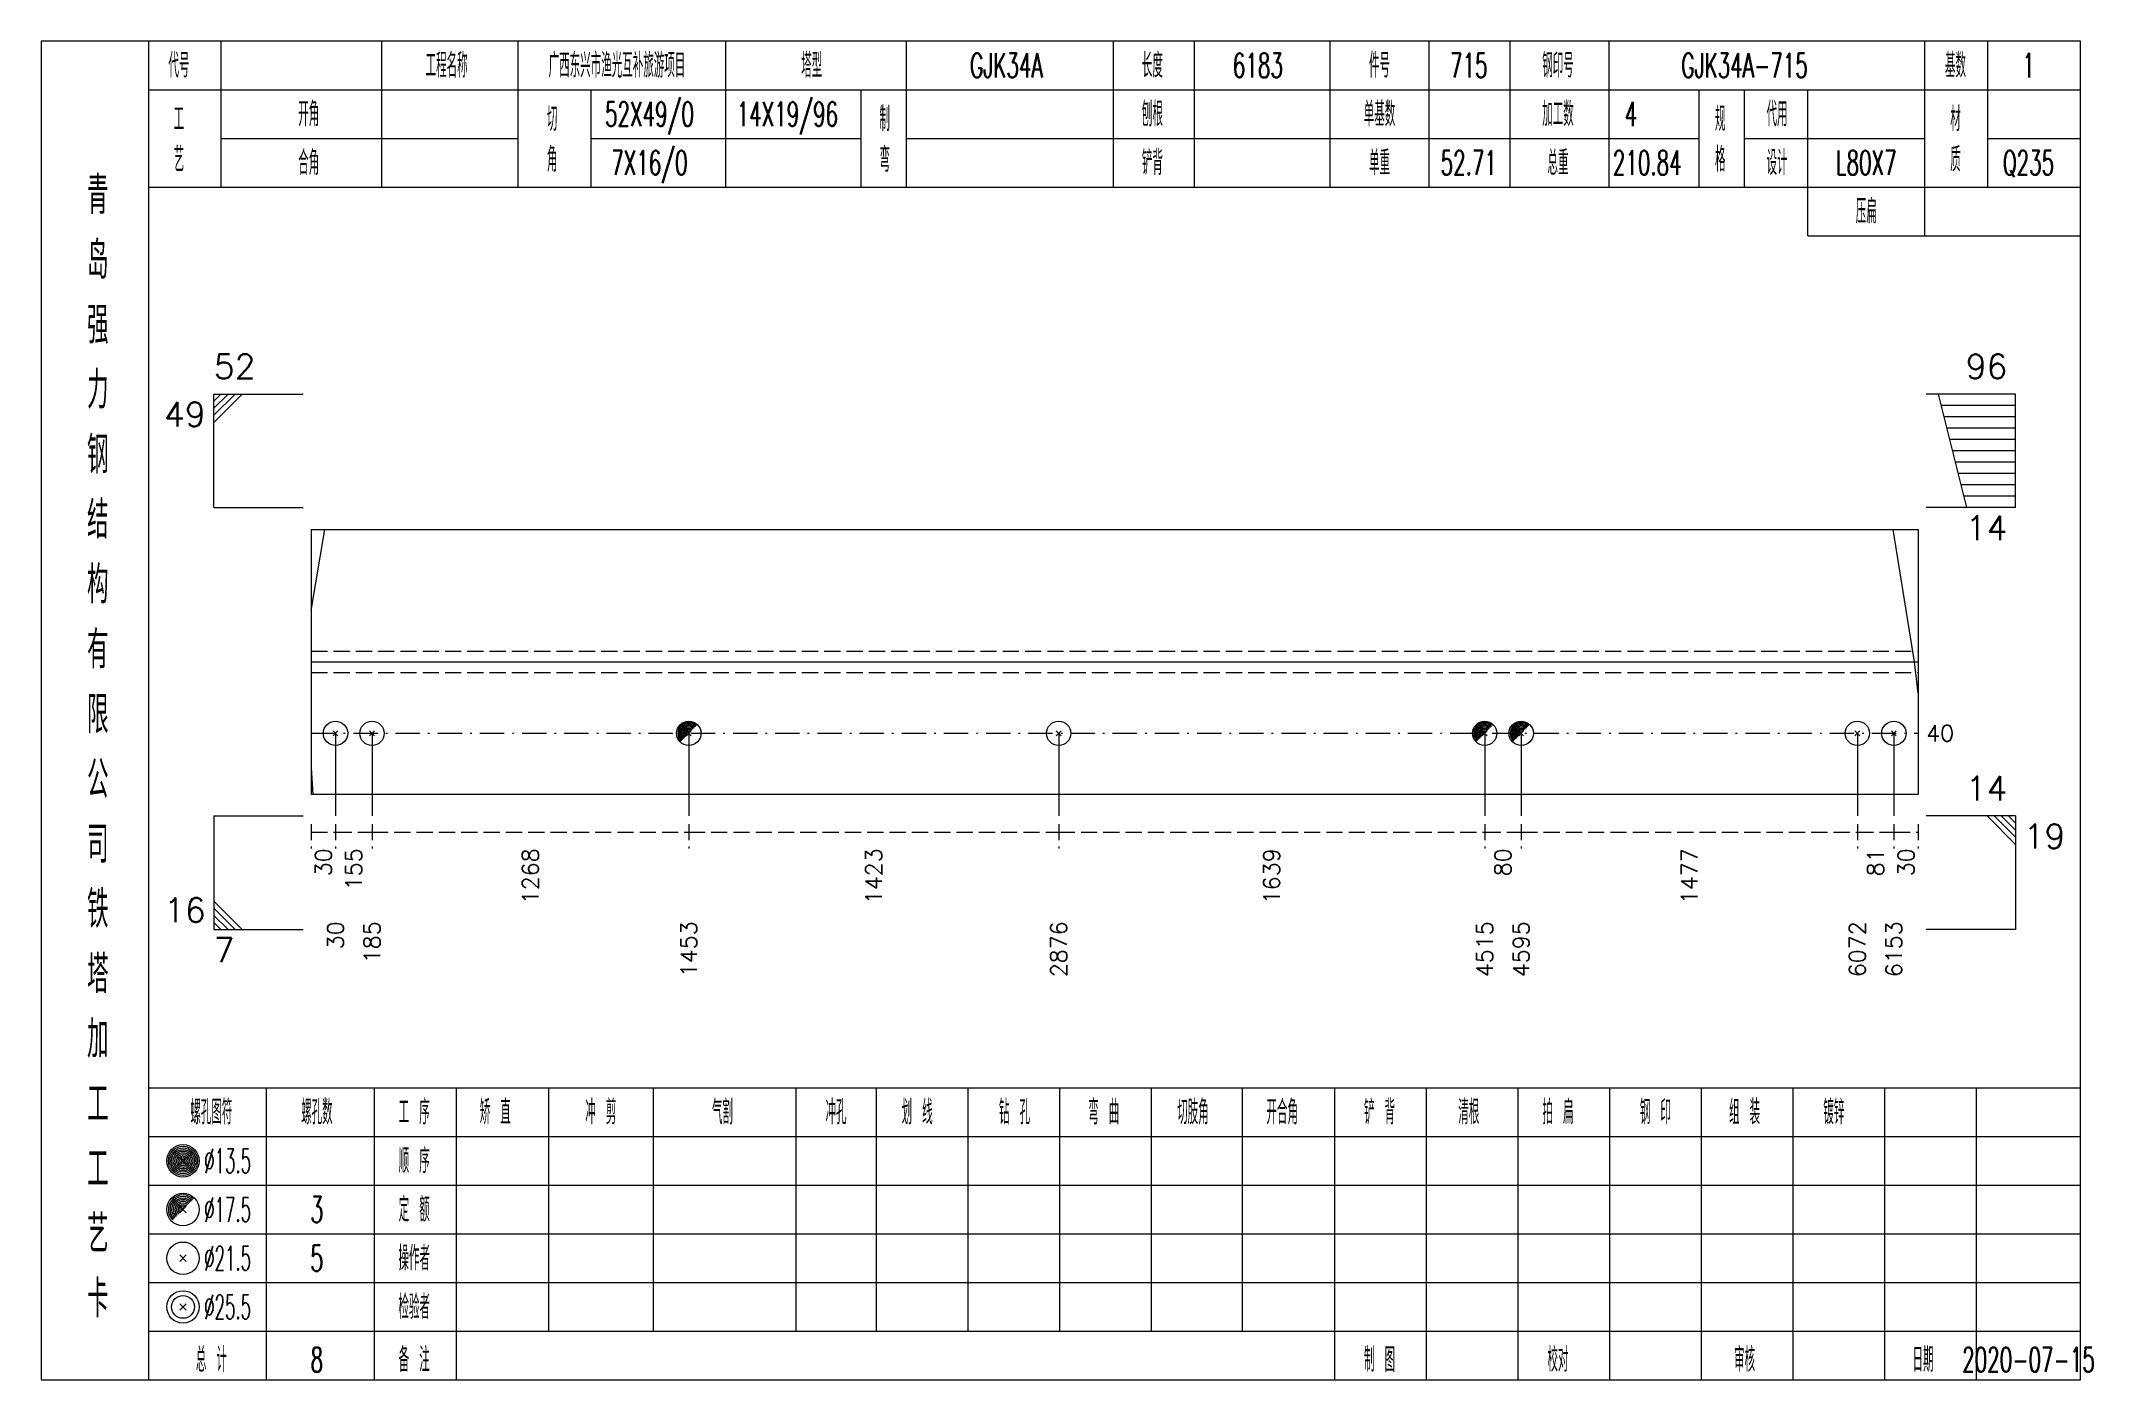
# Model space of a CAD drawing. Extents: x 0 to 2606, y -377 to 6479.
# Drawn here: x 2091.2 to 2344.1, y 3325 to 3490 of the extents above; entities that cross this region are included whole.
import ezdxf
from ezdxf.enums import TextEntityAlignment as Align

# ---------------------------------------------------------------- set-up
doc = ezdxf.new("R2010")
doc.units = 0
doc.header["$MEASUREMENT"] = 0
doc.linetypes.add('一点画线', pattern=[5.2, 3, -1, 0.2, -1])
doc.linetypes.add('虚线', pattern=[2.75, 2, -0.75])
doc.layers.get('0').update_dxf_attribs({"linetype": 'CONTINUOUS', "lineweight": 25})
doc.layers.add('1', color=7, linetype='CONTINUOUS', lineweight=25)
doc.layers.add('4', color=7, linetype='CONTINUOUS', lineweight=25)
doc.styles.get("Standard").update_dxf_attribs({"font": 'simplex.shx', "width": 0.7, "height": 3, "bigfont": 'gbhzfs.shx'})

msp = doc.modelspace()

# ---------------------------------------------------------------- texts
at = {"color": 7, "linetype": 'Continuous', "lineweight": 13}
msp.add_text('52', height=3, dxfattribs=at).set_placement((2112.5, 3447.5), align=Align.BOTTOM_LEFT)
for s, p in [('96', (2333.6, 3447.5)), ('14', (2333.6, 3395.5)), ('16', (2111.5, 3380.5))]:
    msp.add_text(s, height=3, dxfattribs=at).set_placement(p, align=Align.BOTTOM_RIGHT)
for s, p in [('49', (2111.5, 3445.5)), ('14', (2333.6, 3431.5))]:
    msp.add_text(s, height=3, dxfattribs=at).set_placement(p, align=Align.TOP_RIGHT)
msp.add_text('40', height=2, dxfattribs=at).set_placement((2323.6, 3404.69), align=Align.MIDDLE_LEFT)
for s, p in [('19', (2335.6, 3393.5)), ('7', (2112.5, 3379.5))]:
    msp.add_text(s, height=3, dxfattribs=at).set_placement(p, align=Align.TOP_LEFT)
at = {"color": 8, "linetype": 'Continuous', "lineweight": 9}
for s, p in [('30', (2126, 3390.5)), ('155', (2129.75, 3390.5)), ('1268', (2151.53, 3390.5)), ('1423', (2193.85, 3390.5)), ('1639', (2242.9, 3390.5)), ('80', (2271.41, 3390.5)), ('1477', (2294.38, 3390.5)), ('81', (2317.35, 3390.5)), ('30', (2321.1, 3390.5))]:
    msp.add_text(s, height=2, rotation=90, dxfattribs=at).set_placement(p, align=Align.MIDDLE_RIGHT)
at = {"layer": '1', "color": 7, "linetype": 'Continuous', "lineweight": 13}
for s, p in [('30', (2127.5, 3381.5)), ('185', (2132, 3381.5)), ('1453', (2171.05, 3381.5)), ('2876', (2216.65, 3381.5)), ('4515', (2269.16, 3381.5)), ('4595', (2273.66, 3381.5)), ('6072', (2315.1, 3381.5)), ('6153', (2319.6, 3381.5))]:
    msp.add_text(s, height=2, rotation=90, dxfattribs=at).set_placement(p, align=Align.MIDDLE_RIGHT)
at = {"layer": '4', "color": 1, "linetype": 'Continuous', "lineweight": 13}
for s, height, width, p in [('代号', 3, 0.6, (2108.2, 3487)), ('工程名称', 3, 0.6, (2141.2, 3487)), ('广西东兴市渔光互补旅游项目', 3, 0.6, (2162.2, 3487)), ('塔型', 3, 0.6, (2186.2, 3487)), ('GJK34A', 3, 0.6, (2210.2, 3487)), ('长度', 3, 0.6, (2228.2, 3487)), ('6183', 3, 0.6, (2241.2, 3487)), ('件号', 3, 0.6, (2256.2, 3487)), ('715', 3, 0.6, (2267.2, 3487)), ('钢印号', 3, 0.6, (2278.2, 3487)), ('GJK34A-715', 3, 0.6, (2301.2, 3487)), ('基数', 3, 0.6, (2327.2, 3487)), ('1', 3, 0.6, (2336.2, 3487)), ('52X49/0', 3, 0.6, (2166.2, 3481)), ('14X19/96', 3, 0.6, (2183.2, 3481)), ('工', 3, 0.6, (2108.2, 3480.4)), ('开角', 3, 0.6, (2124.2, 3481)), ('切', 3, 0.6, (2154.2, 3480.4)), ('制', 3, 0.6, (2195.2, 3480.4)), ('刨根', 3, 0.6, (2228.2, 3481)), ('单基数', 3, 0.6, (2256.2, 3481)), ('加工数', 3, 0.6, (2278.2, 3481)), ('4', 3, 0.6, (2287.2, 3481)), ('规', 3, 0.6, (2298.2, 3480.4)), ('代用', 3, 0.6, (2305.2, 3481)), ('材', 3, 0.6, (2327.2, 3480.4)), ('艺', 3, 0.6, (2108.2, 3475.4)), ('合角', 3, 0.6, (2124.2, 3475)), ('角', 3, 0.6, (2154.2, 3475.4)), ('7X16/0', 3, 0.6, (2166.2, 3475)), ('弯', 3, 0.6, (2195.2, 3475.4)), ('铲背', 3, 0.6, (2228.2, 3475)), ('单重', 3, 0.6, (2256.2, 3475)), ('52.71', 3, 0.6, (2267.2, 3475)), ('总重', 3, 0.6, (2278.2, 3475)), ('210.84', 3, 0.6, (2289.2, 3475)), ('格', 3, 0.6, (2298.2, 3475.4)), ('设计', 3, 0.6, (2305.2, 3475)), ('L80X7', 3, 0.6, (2316.2, 3475)), ('质', 3, 0.6, (2327.2, 3475.4)), ('Q235', 3, 0.6, (2336.2, 3475)), ('青', 4.6, 0.8, (2098.2, 3471)), ('压扁', 3, 0.6, (2316.2, 3469)), ('岛', 4.6, 0.8, (2098.2, 3463)), ('强', 4.6, 0.8, (2098.2, 3455)), ('力', 4.6, 0.8, (2098.2, 3447)), ('钢', 4.6, 0.8, (2098.2, 3439)), ('结', 4.6, 0.8, (2098.2, 3431)), ('构', 4.6, 0.8, (2098.2, 3423)), ('有', 4.6, 0.8, (2098.2, 3415)), ('限', 4.6, 0.8, (2098.2, 3407)), ('公', 4.6, 0.8, (2098.2, 3399)), ('司', 4.6, 0.8, (2098.2, 3391)), ('铁', 4.6, 0.8, (2098.2, 3383)), ('塔', 4.6, 0.8, (2098.2, 3375)), ('加', 4.6, 0.8, (2098.2, 3367)), ('工', 4.6, 0.8, (2098.2, 3359)), ('螺孔图符', 3, 0.6, (2112.2, 3358)), ('螺孔数', 3, 0.6, (2125.2, 3358)), ('工 序', 3, 0.6, (2137.2, 3358)), ('矫 直', 3, 0.6, (2147.2, 3358)), ('冲 剪', 3, 0.6, (2160.2, 3358)), ('气割', 3, 0.6, (2175.2, 3358)), ('冲孔', 3, 0.6, (2189.2, 3358)), ('划 线', 3, 0.6, (2199.2, 3358)), ('钻 孔', 3, 0.6, (2211.2, 3358)), ('弯 曲', 3, 0.6, (2222.2, 3358)), ('切肢角', 3, 0.6, (2233.2, 3358)), ('开合角', 3, 0.6, (2244.2, 3358)), ('铲 背', 3, 0.6, (2256.2, 3358)), ('清根', 3, 0.6, (2267.2, 3358)), ('拍 扁', 3, 0.6, (2278.2, 3358)), ('钢 印', 3, 0.6, (2290.2, 3358)), ('组 装', 3, 0.6, (2301.2, 3358)), ('镀锌', 3, 0.6, (2312.2, 3358)), ('工', 4.6, 0.8, (2098.2, 3351)), ('%%C13.5', 3, 0.5, (2114.2, 3352)), ('顺 序', 3, 0.6, (2137.2, 3352)), ('%%C17.5', 3, 0.5, (2114.2, 3346)), ('3', 3.2, 0.6, (2125.2, 3346)), ('定 额', 3, 0.6, (2137.2, 3346)), ('艺', 4.6, 0.8, (2098.2, 3343)), ('%%C21.5', 3, 0.5, (2114.2, 3340)), ('5', 3.2, 0.6, (2125.2, 3340)), ('操作者', 3, 0.6, (2137.2, 3340)), ('卡', 4.6, 0.8, (2098.2, 3335)), ('%%C25.5', 3, 0.5, (2114.2, 3334)), ('检验者', 3, 0.6, (2137.2, 3334)), ('总 计', 3, 0.6, (2112.2, 3327.5)), ('8', 3, 0.6, (2125.2, 3327.5)), ('备 注', 3, 0.6, (2137.2, 3327.5)), ('制 图', 3, 0.6, (2256.2, 3327.5)), ('校对', 3, 0.6, (2278.2, 3327.5)), ('审核', 3, 0.6, (2301.2, 3327.5)), ('日期', 3, 0.6, (2323.2, 3327.5)), ('2020-07-15', 3, 0.6, (2336.2, 3327.5))]:
    msp.add_text(s, height=height, dxfattribs=dict(at, width=width)).set_placement(p, align=Align.MIDDLE_CENTER)

# ---------------------------------------------------------------- linework, layer by layer
at = {"color": 7, "linetype": 'Continuous', "lineweight": 13}
for p, q in [((2112.5, 3446.5), (2123.5, 3446.5)), ((2112.5, 3432.5), (2112.5, 3446.5)), ((2113.38, 3446.5), (2112.5, 3445.62)), ((2114.25, 3446.5), (2112.5, 3444.75)), ((2115.12, 3446.5), (2112.5, 3443.88)), ((2116, 3446.5), (2112.5, 3443)), ((2334.6, 3446.5), (2323.6, 3446.5)), ((2328.6, 3432.5), (2325.1, 3446.5)), ((2334.6, 3432.5), (2334.6, 3446.5)), ((2334.6, 3445.1), (2325.45, 3445.1)), ((2334.6, 3443.7), (2325.8, 3443.7)), ((2334.6, 3442.3), (2326.15, 3442.3)), ((2334.6, 3440.9), (2326.5, 3440.9)), ((2334.6, 3439.5), (2326.85, 3439.5)), ((2334.6, 3438.1), (2327.2, 3438.1)), ((2334.6, 3436.7), (2327.55, 3436.7)), ((2334.6, 3435.3), (2327.9, 3435.3)), ((2112.5, 3432.5), (2123.5, 3432.5)), ((2334.6, 3432.5), (2323.6, 3432.5)), ((2334.6, 3433.9), (2328.25, 3433.9)), ((2124.5, 3419.82), (2126.17, 3429.81)), ((2322.15, 3413.5), (2319.52, 3429.81)), ((2322.6, 3409.63), (2322.15, 3413.5)), ((2127.5, 3404.69), (2127.5, 3394.5)), ((2132, 3404.69), (2132, 3394.5)), ((2171.05, 3404.69), (2171.05, 3394.5)), ((2216.65, 3404.69), (2216.65, 3394.5)), ((2269.16, 3404.69), (2269.16, 3394.5)), ((2273.66, 3404.69), (2273.66, 3394.5)), ((2315.1, 3404.69), (2315.1, 3394.5)), ((2319.6, 3404.69), (2319.6, 3394.5)), ((2124.5, 3400.45), (2124.72, 3397.19)), ((2112.5, 3394.5), (2123.5, 3394.5)), ((2112.5, 3394.5), (2112.5, 3380.5)), ((2334.6, 3394.5), (2323.6, 3394.5)), ((2331.1, 3394.5), (2334.6, 3391)), ((2331.98, 3394.5), (2334.6, 3391.88)), ((2332.85, 3394.5), (2334.6, 3392.75)), ((2333.73, 3394.5), (2334.6, 3393.62)), ((2334.6, 3394.5), (2334.6, 3380.5)), ((2116, 3380.5), (2112.5, 3384)), ((2115.12, 3380.5), (2112.5, 3383.12)), ((2114.25, 3380.5), (2112.5, 3382.25)), ((2113.38, 3380.5), (2112.5, 3381.38)), ((2112.5, 3380.5), (2123.5, 3380.5)), ((2334.6, 3380.5), (2323.6, 3380.5))]:
    msp.add_line(p, q, dxfattribs=at)
at = {"color": 7, "linetype": 'Continuous', "lineweight": 18}
for p, q in [((2124.5, 3429.81), (2124.5, 3397.19)), ((2124.5, 3429.81), (2322.6, 3429.81)), ((2322.6, 3429.81), (2322.6, 3397.19)), ((2124.5, 3413.5), (2322.6, 3413.5))]:
    msp.add_line(p, q, dxfattribs=at)
at = {"color": 1, "linetype": '虚线', "lineweight": 18}
for p, q in [((2124.5, 3414.81), (2322.6, 3414.81)), ((2124.5, 3412.19), (2322.6, 3412.19))]:
    msp.add_line(p, q, dxfattribs=at)
at = {"color": 3, "linetype": '一点画线', "lineweight": 13}
msp.add_line((2124.5, 3404.69), (2322.6, 3404.69), dxfattribs=at)
at = {"color": 8, "linetype": '虚线', "lineweight": 9}
for p, q in [((2124.5, 3393.5), (2124.5, 3390.5)), ((2124.5, 3392.5), (2127.5, 3392.5)), ((2127.5, 3393.5), (2127.5, 3390.5)), ((2127.5, 3393.5), (2127.5, 3390.5)), ((2127.5, 3392.5), (2132, 3392.5)), ((2132, 3393.5), (2132, 3390.5)), ((2132, 3393.5), (2132, 3390.5)), ((2132, 3392.5), (2171.05, 3392.5)), ((2171.05, 3393.5), (2171.05, 3390.5)), ((2171.05, 3393.5), (2171.05, 3390.5)), ((2171.05, 3392.5), (2216.65, 3392.5)), ((2216.65, 3393.5), (2216.65, 3390.5)), ((2216.65, 3393.5), (2216.65, 3390.5)), ((2216.65, 3392.5), (2269.16, 3392.5)), ((2269.16, 3393.5), (2269.16, 3390.5)), ((2269.16, 3393.5), (2269.16, 3390.5)), ((2269.16, 3392.5), (2273.66, 3392.5)), ((2273.66, 3393.5), (2273.66, 3390.5)), ((2273.66, 3393.5), (2273.66, 3390.5)), ((2273.66, 3392.5), (2315.1, 3392.5)), ((2315.1, 3393.5), (2315.1, 3390.5)), ((2315.1, 3393.5), (2315.1, 3390.5)), ((2315.1, 3392.5), (2319.6, 3392.5)), ((2319.6, 3393.5), (2319.6, 3390.5)), ((2319.6, 3393.5), (2319.6, 3390.5)), ((2319.6, 3392.5), (2322.6, 3392.5)), ((2322.6, 3393.5), (2322.6, 3390.5))]:
    msp.add_line(p, q, dxfattribs=at)
at = {"layer": '1', "color": 7, "linetype": 'Continuous', "lineweight": 13}
for p, q in [((2127.2, 3404.39), (2127.8, 3404.99)), ((2127.8, 3404.39), (2127.2, 3404.99)), ((2131.7, 3404.39), (2132.3, 3404.99)), ((2132.3, 3404.39), (2131.7, 3404.99)), ((2216.35, 3404.39), (2216.95, 3404.99)), ((2216.95, 3404.39), (2216.35, 3404.99)), ((2314.8, 3404.39), (2315.4, 3404.99)), ((2315.4, 3404.39), (2314.8, 3404.99)), ((2319.3, 3404.39), (2319.9, 3404.99)), ((2319.9, 3404.39), (2319.3, 3404.99))]:
    msp.add_line(p, q, dxfattribs=at)
at = {"layer": '1', "color": 7, "linetype": 'Continuous', "lineweight": 0}
for p, q in [((2170.75, 3404.39), (2171.35, 3404.99)), ((2170.75, 3404.99), (2171.35, 3404.39)), ((2268.86, 3404.39), (2269.46, 3404.99)), ((2268.86, 3404.99), (2269.46, 3404.39)), ((2273.36, 3404.39), (2273.96, 3404.99)), ((2273.36, 3404.99), (2273.96, 3404.39))]:
    msp.add_line(p, q, dxfattribs=at)
at = {"layer": '1', "color": 7, "linetype": 'Continuous', "lineweight": 18}
msp.add_line((2124.5, 3397.19), (2322.6, 3397.19), dxfattribs=at)
at = {"layer": '1', "color": 7, "linetype": 'Continuous', "lineweight": 13}
for centre in [(2127.5, 3404.69), (2132, 3404.69), (2171.05, 3404.69), (2216.65, 3404.69), (2269.16, 3404.69), (2273.66, 3404.69), (2315.1, 3404.69), (2319.6, 3404.69)]:
    msp.add_circle(centre, 1.5, dxfattribs=at)
for centre, radius in [((2171.05, 3404.69), 1.35), ((2171.05, 3404.69), 1.2), ((2171.05, 3404.69), 1.05), ((2171.05, 3404.69), 0.9), ((2171.05, 3404.69), 0.75), ((2171.05, 3404.69), 0.6), ((2171.05, 3404.69), 0.45), ((2171.05, 3404.69), 0.3), ((2171.05, 3404.69), 0.15), ((2269.16, 3404.69), 1.35), ((2269.16, 3404.69), 1.2), ((2269.16, 3404.69), 1.05), ((2269.16, 3404.69), 0.9), ((2269.16, 3404.69), 0.75), ((2269.16, 3404.69), 0.6), ((2269.16, 3404.69), 0.45), ((2269.16, 3404.69), 0.3), ((2269.16, 3404.69), 0.15), ((2273.66, 3404.69), 1.35), ((2273.66, 3404.69), 1.2), ((2273.66, 3404.69), 1.05), ((2273.66, 3404.69), 0.9), ((2273.66, 3404.69), 0.75), ((2273.66, 3404.69), 0.6), ((2273.66, 3404.69), 0.45), ((2273.66, 3404.69), 0.3), ((2273.66, 3404.69), 0.15)]:
    msp.add_arc(centre, radius, 45, 225, dxfattribs=at)
at = {"layer": '4', "color": 1, "linetype": 'Continuous', "lineweight": 18}
for p, q in [((2104.5, 3325), (2104.5, 3490)), ((2113.4, 3472), (2113.4, 3490)), ((2133.2, 3472), (2133.2, 3490)), ((2150, 3472), (2150, 3490)), ((2175.6, 3472), (2175.6, 3490)), ((2197.9, 3472), (2197.9, 3490)), ((2223.4, 3472), (2223.4, 3490)), ((2233.4, 3472), (2233.4, 3490)), ((2250.1, 3472), (2250.1, 3490)), ((2262.3, 3472), (2262.3, 3490)), ((2272.3, 3472), (2272.3, 3490)), ((2284.5, 3472), (2284.5, 3490)), ((2323.4, 3466), (2323.4, 3490)), ((2331.2, 3472), (2331.2, 3490)), ((2104.5, 3484), (2342.6, 3484)), ((2159, 3472), (2159, 3484)), ((2192.3, 3472), (2192.3, 3484)), ((2295.6, 3472), (2295.6, 3484)), ((2301.2, 3472), (2301.2, 3484)), ((2309, 3466), (2309, 3484)), ((2113.4, 3478), (2150, 3478)), ((2159, 3478), (2192.3, 3478)), ((2197.9, 3478), (2295.6, 3478)), ((2301.2, 3478), (2323.4, 3478)), ((2331.2, 3478), (2342.6, 3478)), ((2104.5, 3472), (2342.6, 3472)), ((2309, 3466), (2342.6, 3466)), ((2104.5, 3361), (2342.6, 3361)), ((2119, 3325), (2119, 3361)), ((2132.3, 3325), (2132.3, 3361)), ((2142.4, 3325), (2142.4, 3361)), ((2153.8, 3331), (2153.8, 3361)), ((2166.7, 3331), (2166.7, 3361)), ((2184.3, 3331), (2184.3, 3361)), ((2194.2, 3331), (2194.2, 3361)), ((2205.5, 3331), (2205.5, 3361)), ((2216.8, 3331), (2216.8, 3361)), ((2228.1, 3331), (2228.1, 3361)), ((2239.3, 3331), (2239.3, 3361)), ((2250.7, 3331), (2250.7, 3361)), ((2262, 3331), (2262, 3361)), ((2273.3, 3331), (2273.3, 3361)), ((2284.6, 3331), (2284.6, 3361)), ((2295.9, 3331), (2295.9, 3361)), ((2307.2, 3331), (2307.2, 3361)), ((2318.5, 3331), (2318.5, 3361)), ((2329.8, 3331), (2329.8, 3361)), ((2104.5, 3355), (2342.6, 3355)), ((2104.5, 3349), (2342.6, 3349)), ((2104.5, 3343), (2342.6, 3343)), ((2104.5, 3337), (2342.6, 3337)), ((2104.5, 3331), (2342.6, 3331)), ((2250.7, 3325), (2250.7, 3331)), ((2262, 3325), (2262, 3331)), ((2273.3, 3325), (2273.3, 3331)), ((2284.6, 3325), (2284.6, 3331)), ((2295.9, 3325), (2295.9, 3331)), ((2307.2, 3325), (2307.2, 3331)), ((2318.5, 3325), (2318.5, 3331)), ((2329.8, 3325), (2329.8, 3331))]:
    msp.add_line(p, q, dxfattribs=at)
at = {"layer": '4', "color": 7, "linetype": 'Continuous', "lineweight": 13}
for p, q in [((2108.5, 3351.8), (2108.9, 3352.2)), ((2108.9, 3351.8), (2108.5, 3352.2)), ((2108.3, 3339.6), (2109.1, 3340.4)), ((2109.1, 3339.6), (2108.3, 3340.4)), ((2108.3, 3333.6), (2109.1, 3334.4)), ((2109.1, 3333.6), (2108.3, 3334.4))]:
    msp.add_line(p, q, dxfattribs=at)
at = {"layer": '4', "color": 7, "linetype": 'Continuous', "lineweight": 0}
for p, q in [((2108.3, 3345.6), (2109.1, 3346.4)), ((2108.3, 3346.4), (2109.1, 3345.6))]:
    msp.add_line(p, q, dxfattribs=at)
at = {"layer": '4', "color": 1, "linetype": 'Continuous', "lineweight": 18}
msp.add_lwpolyline([(2091.2, 3490), (2091.2, 3325), (2342.6, 3325), (2342.6, 3490)], close=True, dxfattribs=at)
at = {"layer": '4', "color": 7, "linetype": 'Continuous', "lineweight": 13}
for centre, radius in [((2108.7, 3352), 2), ((2108.7, 3352), 1.8), ((2108.7, 3352), 1.6), ((2108.7, 3352), 1.4), ((2108.7, 3352), 1.2), ((2108.7, 3352), 1), ((2108.7, 3352), 0.8), ((2108.7, 3352), 0.6), ((2108.7, 3352), 0.4), ((2108.7, 3352), 0.2), ((2108.7, 3346), 2), ((2108.7, 3340), 2), ((2108.7, 3334), 2), ((2108.7, 3334), 1.4)]:
    msp.add_circle(centre, radius, dxfattribs=at)
for radius in [1.8, 1.6, 1.4, 1.2, 1, 0.8, 0.6, 0.4, 0.2]:
    msp.add_arc((2108.7, 3346), radius, 45, 225, dxfattribs=at)

msp.set_redraw_order([(e.dxf.handle, doc.entitydb.next_handle()) for e in msp.query("TEXT MTEXT ATTDEF DIMENSION ARC_DIMENSION")])  # texts and dimensions are drawn at this point

doc.saveas('drawing.dxf')
